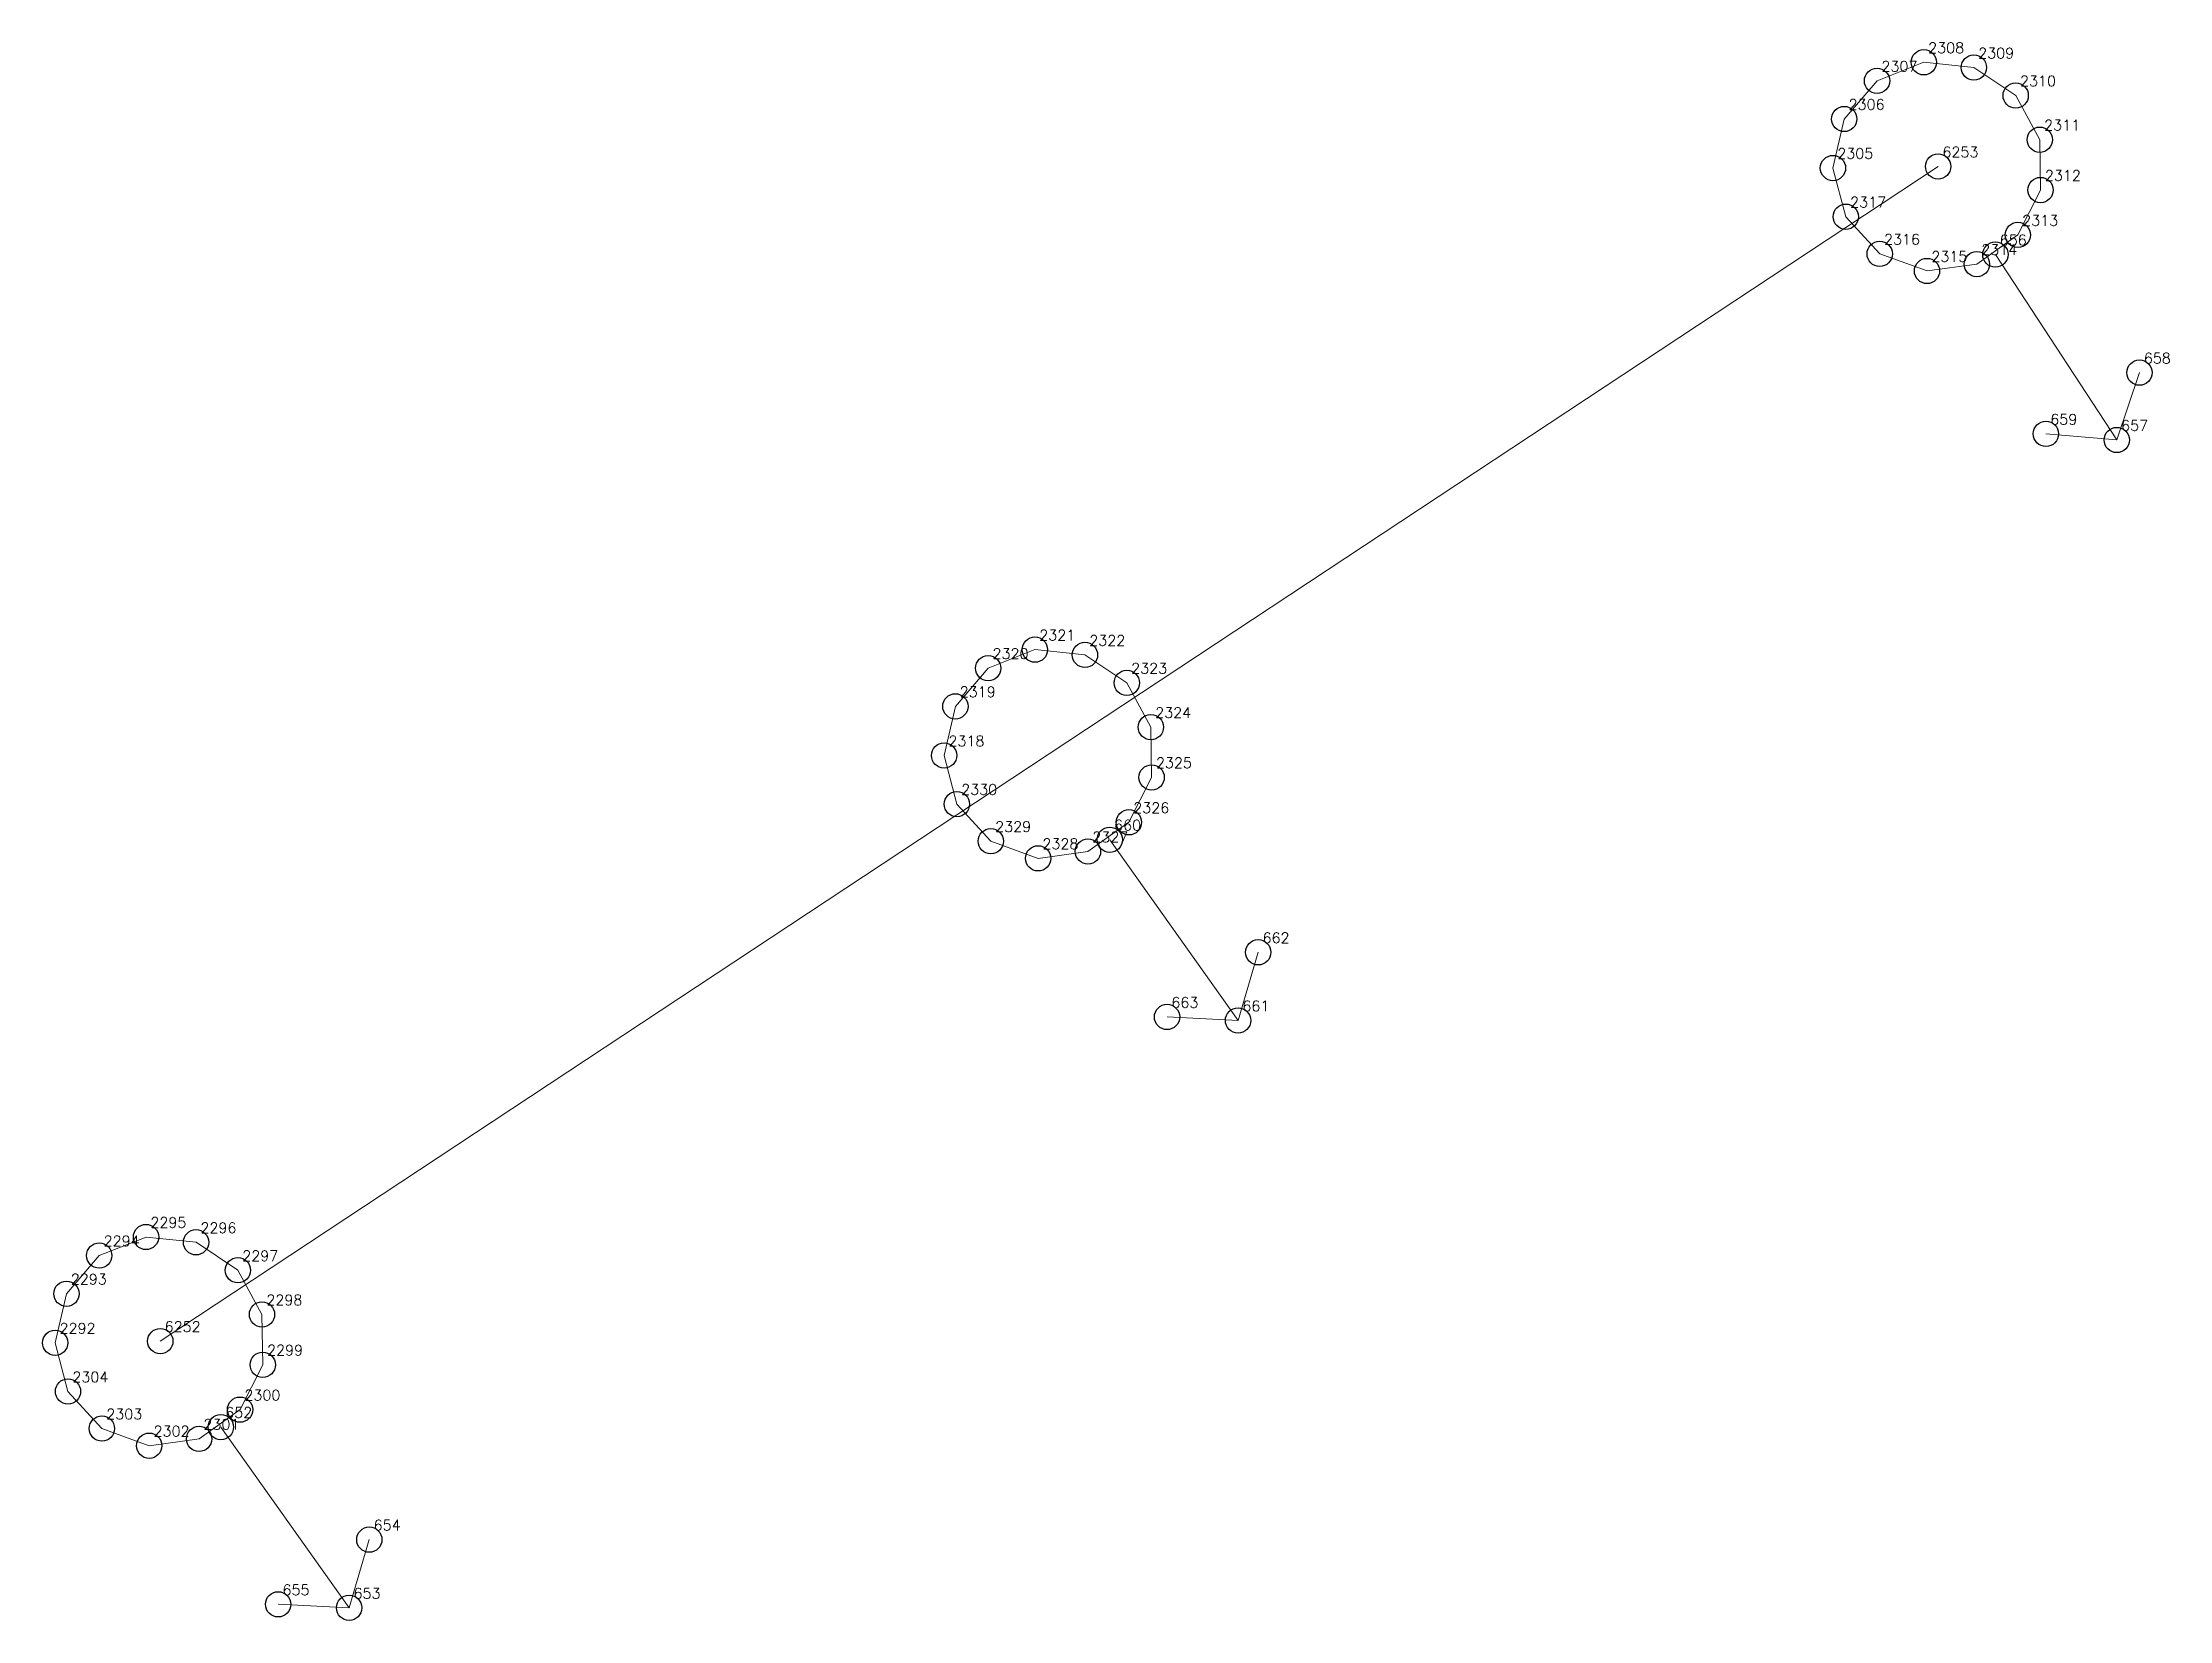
# Model space of a CAD drawing. Extents: x 1391501 to 1398271, y 354915 to 360782.
# Drawn here: x 1393942.3 to 1394005.4, y 358428.6 to 358475.4 of the extents above; entities that cross this region are included whole.
import ezdxf

# ---------------------------------------------------------------- set-up
doc = ezdxf.new("R2010")
doc.units = 0
doc.header["$PDMODE"] = 33
doc.header["$PDSIZE"] = 0.75
doc.layers.add('12 - ценные элементы визуального восприятия территории', color=7, linetype='Continuous')
doc.styles.get("Standard").update_dxf_attribs({"font": 'simplex.shx'})

msp = doc.modelspace()

# ---------------------------------------------------------------- texts
at = {"color": 7}
for s, p in [('2308', (1393998.239, 358475.055)), ('2309', (1393999.723, 358474.898)), ('2307', (1393996.853, 358474.505)), ('2310', (1394000.963, 358474.07)), ('2306', (1393995.881, 358473.373)), ('2311', (1394001.677, 358472.759)), ('2305', (1393995.546, 358471.92)), ('2312', (1394001.7, 358471.268)), ('2317', (1393995.925, 358470.477)), ('2313', (1394001.027, 358469.936)), ('2316', (1393996.931, 358469.375)), ('2315', (1393998.334, 358468.868)), ('2314', (1393999.812, 358469.07)), ('2321', (1393971.885, 358457.64)), ('2322', (1393973.368, 358457.483)), ('2320', (1393970.498, 358457.09)), ('2323', (1393974.609, 358456.654)), ('2319', (1393969.526, 358455.958)), ('2324', (1393975.322, 358455.344)), ('2318', (1393969.191, 358454.504)), ('2325', (1393975.345, 358453.853)), ('2330', (1393969.57, 358453.062)), ('2326', (1393974.672, 358452.521)), ('2329', (1393970.577, 358451.96)), ('2327', (1393973.457, 358451.655)), ('2328', (1393971.979, 358451.453)), ('2295', (1393945.53, 358440.225)), ('2294', (1393944.143, 358439.675)), ('2296', (1393947.014, 358440.068)), ('2297', (1393948.254, 358439.239)), ('2293', (1393943.171, 358438.543)), ('2298', (1393948.968, 358437.929)), ('2292', (1393942.837, 358437.089)), ('2299', (1393948.99, 358436.438)), ('2304', (1393943.216, 358435.646)), ('2303', (1393944.222, 358434.545)), ('2300', (1393948.317, 358435.106)), ('2302', (1393945.625, 358434.037)), ('2301', (1393947.103, 358434.24))]:
    msp.add_text(s, height=0.3111, dxfattribs=at).set_placement(p)
at = {"layer": '12 - ценные элементы визуального восприятия территории', "color": 7}
for s, p in [('6253', (1393998.662, 358471.967)), ('656', (1394000.361, 358469.354)), ('658', (1394004.633, 358465.853)), ('659', (1394001.861, 358464.038)), ('657', (1394003.96, 358463.856)), ('660', (1393974.104, 358452.005)), ('662', (1393978.504, 358448.667)), ('663', (1393975.802, 358446.749)), ('661', (1393977.907, 358446.646)), ('6252', (1393945.953, 358437.137)), ('652', (1393947.749, 358434.59)), ('654', (1393952.15, 358431.252)), ('655', (1393949.447, 358429.334)), ('653', (1393951.552, 358429.231))]:
    msp.add_text(s, height=0.3111, dxfattribs=at).set_placement(p)

# ---------------------------------------------------------------- linework, layer by layer
for p in [(1393996.723, 358474.231), (1393998.11, 358474.781), (1393999.594, 358474.624), (1394000.834, 358473.795), (1393995.751, 358473.099), (1394001.548, 358472.485), (1393995.417, 358471.645), (1394001.571, 358470.993), (1393995.796, 358470.202), (1394000.898, 358469.662), (1393996.802, 358469.101), (1393998.205, 358468.593), (1393999.683, 358468.796), (1393971.756, 358457.366), (1393973.239, 358457.209), (1393970.369, 358456.815), (1393974.48, 358456.38), (1393969.397, 358455.684), (1393975.193, 358455.07), (1393969.062, 358454.23), (1393975.216, 358453.578), (1393969.441, 358452.787), (1393974.543, 358452.247), (1393970.447, 358451.686), (1393971.85, 358451.178), (1393973.328, 358451.381), (1393945.401, 358439.951), (1393946.884, 358439.794), (1393944.014, 358439.4), (1393948.125, 358438.965), (1393943.042, 358438.269), (1393948.839, 358437.655), (1393942.707, 358436.815), (1393948.861, 358436.163), (1393943.087, 358435.372), (1393948.188, 358434.832), (1393944.093, 358434.271), (1393946.974, 358433.965), (1393945.496, 358433.763)]:
    msp.add_point(p)
at = {"layer": '12 - ценные элементы визуального восприятия территории', "color": 7, "lineweight": 20}
for points in [[(1393995.417, 358471.645), (1393995.751, 358473.099), (1393996.723, 358474.231), (1393998.11, 358474.781), (1393999.594, 358474.624), (1394000.834, 358473.795), (1394001.548, 358472.485), (1394001.571, 358470.993), (1394000.898, 358469.662), (1393999.683, 358468.796), (1393998.205, 358468.593), (1393996.802, 358469.101), (1393995.796, 358470.202), (1393995.417, 358471.645)], [(1393995.417, 358471.645), (1393995.751, 358473.099), (1393996.723, 358474.231), (1393998.11, 358474.781), (1393999.594, 358474.624), (1394000.834, 358473.795), (1394001.548, 358472.485), (1394001.571, 358470.993), (1394000.898, 358469.662), (1393999.683, 358468.796), (1393998.205, 358468.593), (1393996.802, 358469.101), (1393995.796, 358470.202), (1393995.417, 358471.645)], [(1393969.062, 358454.23), (1393969.397, 358455.684), (1393970.369, 358456.815), (1393971.756, 358457.366), (1393973.239, 358457.209), (1393974.48, 358456.38), (1393975.193, 358455.07), (1393975.216, 358453.578), (1393974.543, 358452.247), (1393973.328, 358451.381), (1393971.85, 358451.178), (1393970.447, 358451.686), (1393969.441, 358452.787), (1393969.062, 358454.23)], [(1393969.062, 358454.23), (1393969.397, 358455.684), (1393970.369, 358456.815), (1393971.756, 358457.366), (1393973.239, 358457.209), (1393974.48, 358456.38), (1393975.193, 358455.07), (1393975.216, 358453.578), (1393974.543, 358452.247), (1393973.328, 358451.381), (1393971.85, 358451.178), (1393970.447, 358451.686), (1393969.441, 358452.787), (1393969.062, 358454.23)], [(1393942.707, 358436.815), (1393943.042, 358438.269), (1393944.014, 358439.4), (1393945.401, 358439.951), (1393946.884, 358439.794), (1393948.125, 358438.965), (1393948.839, 358437.655), (1393948.861, 358436.163), (1393948.188, 358434.832), (1393946.974, 358433.965), (1393945.496, 358433.763), (1393944.093, 358434.271), (1393943.087, 358435.372), (1393942.707, 358436.815)], [(1393942.707, 358436.815), (1393943.042, 358438.269), (1393944.014, 358439.4), (1393945.401, 358439.951), (1393946.884, 358439.794), (1393948.125, 358438.965), (1393948.839, 358437.655), (1393948.861, 358436.163), (1393948.188, 358434.832), (1393946.974, 358433.965), (1393945.496, 358433.763), (1393944.093, 358434.271), (1393943.087, 358435.372), (1393942.707, 358436.815)]]:
    msp.add_lwpolyline(points, close=True, dxfattribs=at)
for points in [[(1393945.824, 358436.863), (1393998.533, 358471.693)], [(1393945.824, 358436.863), (1393998.533, 358471.693)], [(1394000.232, 358469.08), (1394003.831, 358463.582)], [(1394000.232, 358469.08), (1394003.831, 358463.582)], [(1394003.831, 358463.582), (1394004.504, 358465.579)], [(1394003.831, 358463.582), (1394004.504, 358465.579)], [(1394003.831, 358463.582), (1394001.731, 358463.764)], [(1394003.831, 358463.582), (1394001.731, 358463.764)], [(1393973.975, 358451.73), (1393977.778, 358446.372)], [(1393973.975, 358451.73), (1393977.778, 358446.372)], [(1393977.778, 358446.372), (1393978.375, 358448.393)], [(1393977.778, 358446.372), (1393978.375, 358448.393)], [(1393977.778, 358446.372), (1393975.673, 358446.475)], [(1393977.778, 358446.372), (1393975.673, 358446.475)], [(1393947.62, 358434.315), (1393951.423, 358428.957)], [(1393947.62, 358434.315), (1393951.423, 358428.957)], [(1393951.423, 358428.957), (1393952.021, 358430.978)], [(1393951.423, 358428.957), (1393952.021, 358430.978)], [(1393951.423, 358428.957), (1393949.318, 358429.06)], [(1393951.423, 358428.957), (1393949.318, 358429.06)]]:
    msp.add_lwpolyline(points, dxfattribs=at)
at = {"layer": '12 - ценные элементы визуального восприятия территории'}
for p in [(1393998.533, 358471.693), (1394000.232, 358469.08), (1394004.504, 358465.579), (1394001.731, 358463.764), (1394003.831, 358463.582), (1393973.975, 358451.73), (1393978.375, 358448.393), (1393975.673, 358446.475), (1393977.778, 358446.372), (1393945.824, 358436.863), (1393947.62, 358434.315), (1393952.021, 358430.978), (1393949.318, 358429.06), (1393951.423, 358428.957)]:
    msp.add_point(p, dxfattribs=at)

msp.set_redraw_order([(e.dxf.handle, doc.entitydb.next_handle()) for e in msp.query("TEXT MTEXT ATTDEF DIMENSION ARC_DIMENSION")])  # texts and dimensions are drawn at this point

doc.saveas('drawing.dxf')
